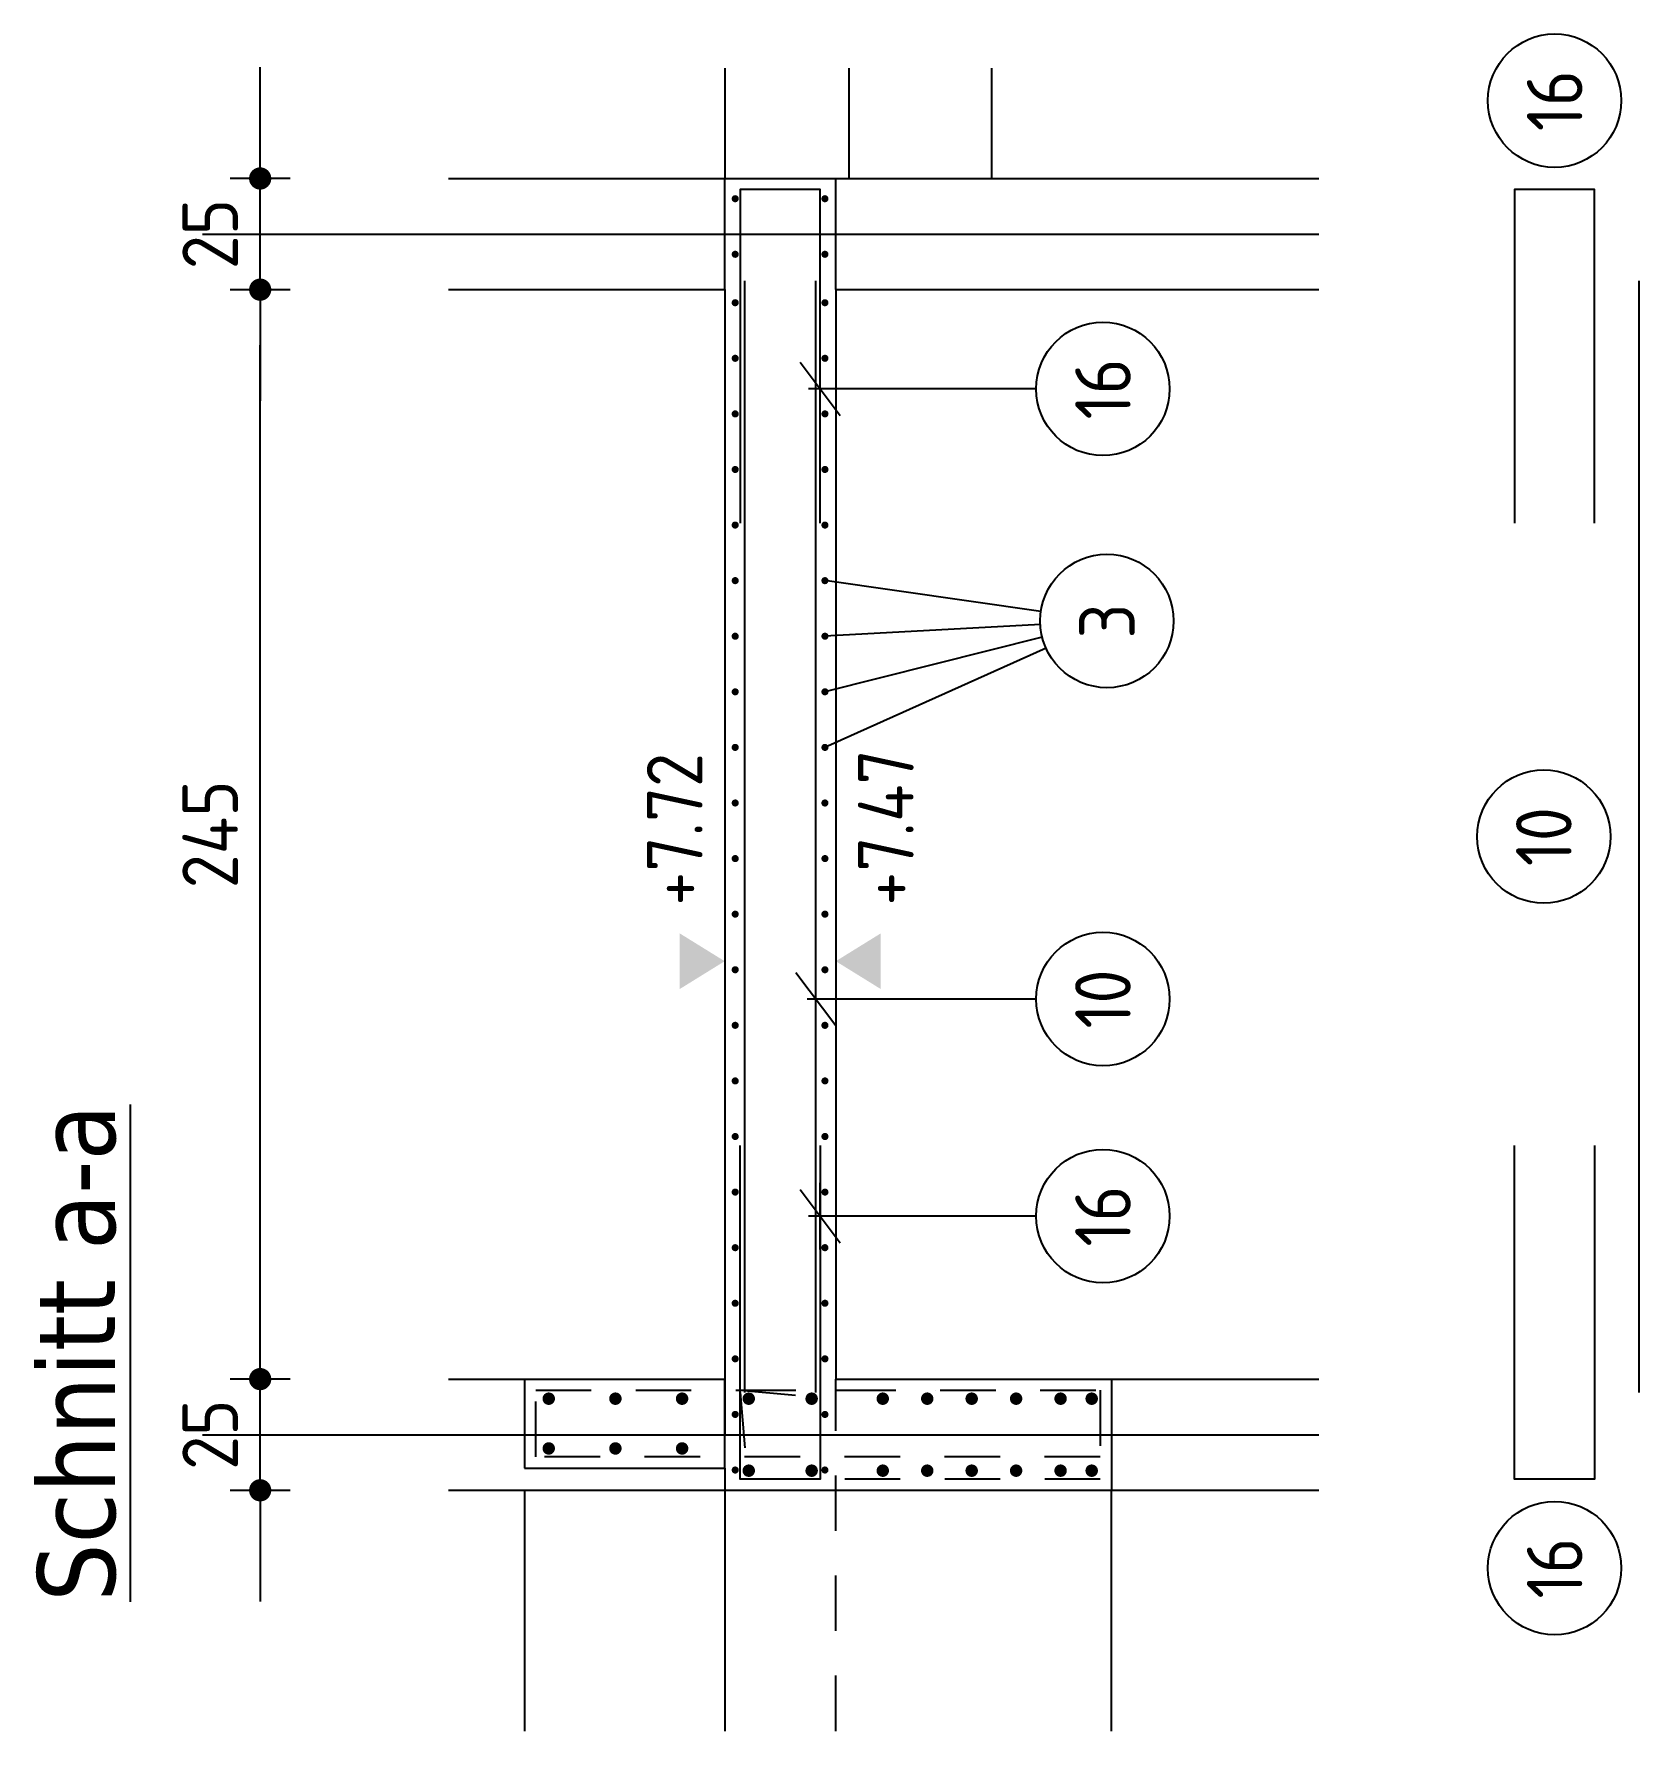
# Model space of a CAD drawing. Extents: x -3 to 123, y 0 to 106.
# Drawn here: x 11.66 to 15.271, y 53.971 to 57.787 of the extents above; entities that cross this region are included whole.
import ezdxf
from ezdxf.enums import TextEntityAlignment as Align

# ---------------------------------------------------------------- set-up
doc = ezdxf.new("R2010")
doc.units = 0
doc.header["$LTSCALE"] = 0.5
doc.header["$MEASUREMENT"] = 0
doc.header["$PDMODE"] = 2
doc.linetypes.add('AUSGEZOGEN', pattern=[1000.01, 1000, 0.01])
doc.linetypes.add('HIDDEN', pattern=[0.375, 0.25, -0.125])
doc.layers.get('0').update_dxf_attribs({"linetype": 'CONTINUOUS'})
doc.layers.get('Defpoints').update_dxf_attribs({"linetype": 'CONTINUOUS'})
for name, color, linetype in [('ACHSEN', 7, 'CONTINUOUS'), ('AFU', 9, 'CONTINUOUS'), ('BETON', 7, 'CONTINUOUS'), ('Decke Lignatur', 21, 'CONTINUOUS'), ('HOLZ-ANS', 21, 'CONTINUOUS'), ('koten', 7, 'CONTINUOUS'), ('MASSE', 7, 'CONTINUOUS'), ('RND', 7, 'CONTINUOUS'), ('TEXT', 7, 'CONTINUOUS'), ('VERDECKT', 7, 'CONTINUOUS')]:
    doc.layers.add(name, color=color, linetype=linetype)
doc.styles.add('HELV', font='tahoma.ttf')
doc.styles.get("Standard").update_dxf_attribs({"font": 'iso'})
doc.styles.add('TXT', font='isocp.shx')
doc.linetypes.add('AFU_50K', pattern='A,0.15,["/",Standard,S=0.2,R=0,X=-0.01,Y=-0.1],0.07,["/",Standard,S=0.2,R=0,X=-0.01,Y=-0.1],0.15', length=0.37)
doc.dimstyles.new('DOT_I', dxfattribs={"dimscale": 0.5, "dimtxt": 0.25, "dimasz": 0.25, "dimexe": 0.1, "dimexo": 0.3, "dimgap": 0.1, "dimtad": 1, "dimdec": 3, "dimzin": 3, "dimtxsty": 'TXT', "dimblk": 'DOT', "dimblk1": 'DOT', "dimblk2": 'DOT', "dimsah": 1, "dimcen": 0.1, "dimse1": 1, "dimse2": 1, "dimazin": 0, "dimtfac": 1, "dimtdec": 4, "dimtix": 1, "dimtmove": 2, "dimatfit": 3, "dimldrblk": 'DOT', "dimfxl": 0.7, "dimfxlon": 1, "dimtvp": 1, "dimtolj": 1, "dimtzin": 0, "dimarcsym": 0})

msp = doc.modelspace()

# ---------------------------------------------------------------- texts
at = {"layer": 'TEXT', "color": 1, "linetype": 'AUSGEZOGEN', "style": 'HELV'}
msp.add_text('%%USchnitt a-a', height=0.175, rotation=90, dxfattribs=at).set_placement((11.8425, 54.2613))

# ---------------------------------------------------------------- blocks, each defined once
blk = doc.blocks.new('lei_gre')
at = {"layer": 'RND', "color": 7, "linetype": 'Continuous'}
for p, q in [((-0.09, -0.1199), (0.09, 0.1199)), ((0, 0.15), (0, -0.15))]:
    blk.add_line(p, q, dxfattribs=at)
blk = doc.blocks.new('RND_HIN')
at = {"layer": 'RND', "color": 7, "linetype": 'Continuous'}
blk.add_circle((0, 0), 0.3, dxfattribs=at)
at = {"layer": 'RND', "color": 7, "linetype": 'Continuous', "style": 'TXT'}
blk.add_attdef('POSI', text='', height=0.25, dxfattribs=at).set_placement((0, 0), align=Align.MIDDLE)
blk = doc.blocks.new('DOT')
at = {"color": 0, "linetype": 'ByBlock'}
for p, q in [((0, 0.54), (0, -0.54)), ((0, 0), (-1, 0))]:
    blk.add_line(p, q, dxfattribs=at)
at = {"color": 0, "linetype": 'ByBlock', "const_width": 0.2}
blk.add_lwpolyline([(-0.1, 0, 1), (0.1, 0, 1)], format="xyb", close=True, dxfattribs=at)
blk = doc.blocks.new('*D103')
at = {"layer": 'Defpoints', "color": 0, "linetype": 'AUSGEZOGEN', "transparency": 16777216}
for p in [(12.1691, 57.212), (12.1691, 57.212), (12.1691, 54.762)]:
    blk.add_point(p, dxfattribs=at)
at = {"layer": 'MASSE', "color": 0, "linetype": 'AUSGEZOGEN', "lineweight": -2, "transparency": 16777216}
blk.add_line((12.1691, 54.887), (12.1691, 57.087), dxfattribs=at)
at = {"layer": 'MASSE', "color": 0, "linetype": 'AUSGEZOGEN', "lineweight": -2, "transparency": 16777216, "xscale": 0.125, "yscale": 0.125, "zscale": 0.125}
for p, rotation in [((12.1691, 57.212), 90), ((12.1691, 54.762), 270)]:
    blk.add_blockref('DOT', p, dxfattribs=dict(at, rotation=rotation))
at = {"layer": 'MASSE', "color": 0, "linetype": 'AUSGEZOGEN', "transparency": 16777216, "insert": (12.0566, 55.987), "char_height": 0.125, "attachment_point": 5, "rotation": 90, "style": 'TXT'}
blk.add_mtext('\\A1;245', dxfattribs=at)
blk = doc.blocks.new('*D104')
at = {"layer": 'Defpoints', "color": 0, "linetype": 'AUSGEZOGEN', "transparency": 16777216}
for p in [(12.1691, 57.462), (12.1691, 57.462), (12.1691, 57.212)]:
    blk.add_point(p, dxfattribs=at)
at = {"layer": 'MASSE', "color": 0, "linetype": 'AUSGEZOGEN', "lineweight": -2, "transparency": 16777216}
for p, q in [((12.1691, 57.587), (12.1691, 57.712)), ((12.1691, 57.212), (12.1691, 57.462)), ((12.1691, 57.087), (12.1691, 56.962))]:
    blk.add_line(p, q, dxfattribs=at)
at = {"layer": 'MASSE', "color": 0, "linetype": 'AUSGEZOGEN', "lineweight": -2, "transparency": 16777216, "xscale": 0.125, "yscale": 0.125, "zscale": 0.125}
for p, rotation in [((12.1691, 57.462), 270), ((12.1691, 57.212), 90)]:
    blk.add_blockref('DOT', p, dxfattribs=dict(at, rotation=rotation))
at = {"layer": 'MASSE', "color": 0, "linetype": 'AUSGEZOGEN', "transparency": 16777216, "insert": (12.0566, 57.337), "char_height": 0.125, "attachment_point": 5, "rotation": 90, "style": 'TXT'}
blk.add_mtext('\\A1;25', dxfattribs=at)
blk = doc.blocks.new('*D105')
at = {"layer": 'Defpoints', "color": 0, "linetype": 'AUSGEZOGEN', "transparency": 16777216}
for p in [(12.1691, 54.762), (12.1691, 54.762), (12.1691, 54.512)]:
    blk.add_point(p, dxfattribs=at)
at = {"layer": 'MASSE', "color": 0, "linetype": 'AUSGEZOGEN', "lineweight": -2, "transparency": 16777216}
for p, q in [((12.1691, 54.887), (12.1691, 55.012)), ((12.1691, 54.512), (12.1691, 54.762)), ((12.1691, 54.387), (12.1691, 54.262))]:
    blk.add_line(p, q, dxfattribs=at)
at = {"layer": 'MASSE', "color": 0, "linetype": 'AUSGEZOGEN', "lineweight": -2, "transparency": 16777216, "xscale": 0.125, "yscale": 0.125, "zscale": 0.125}
for p, rotation in [((12.1691, 54.762), 270), ((12.1691, 54.512), 90)]:
    blk.add_blockref('DOT', p, dxfattribs=dict(at, rotation=rotation))
at = {"layer": 'MASSE', "color": 0, "linetype": 'AUSGEZOGEN', "transparency": 16777216, "insert": (12.0566, 54.637), "char_height": 0.125, "attachment_point": 5, "rotation": 90, "style": 'TXT'}
blk.add_mtext('\\A1;25', dxfattribs=at)
blk = doc.blocks.new('okrd_u')
at = {"layer": 'koten', "color": 7, "linetype": 'Continuous'}
blk.add_solid([(-0.125, -0.2019), (0.125, -0.2019), (0, 0)], dxfattribs=at)
at = {"layer": 'koten', "style": 'TXT'}
blk.add_attdef('OKRD', (0.25, -0.35), '', height=0.25, dxfattribs=at)
blk = doc.blocks.new('okrd_o')
at = {"layer": 'koten', "color": 7, "linetype": 'Continuous'}
blk.add_solid([(-0.125, 0.2019), (0.125, 0.2019), (0, 0)], dxfattribs=at)
at = {"layer": 'koten', "style": 'TXT'}
blk.add_attdef('OKRD', (0.25, 0.1), '', height=0.25, dxfattribs=at)

# ---------------------------------------------------------------- dimensions: what is measured, and where the dimension line sits
at = {"layer": 'MASSE', "color": 7, "linetype": 'AUSGEZOGEN'}
for base, p1, p2, picture, middle in [((12.1691, 57.462), (12.1691, 57.212), (12.1691, 57.462), '*D104', (12.0566, 57.337)), ((12.1691, 57.212), (12.1691, 54.762), (12.1691, 57.212), '*D103', (12.0566, 55.987)), ((12.1691, 54.762), (12.1691, 54.512), (12.1691, 54.762), '*D105', (12.0566, 54.637))]:
    dim = msp.add_linear_dim(base=base, p1=p1, p2=p2, angle=90, dimstyle='DOT_I', override={"dimdec": 0, "dimlfac": 100}, dxfattribs=at)
    dim.commit()
    dim.dimension.update_dxf_attribs({"geometry": picture, "text_midpoint": middle})

# ---------------------------------------------------------------- linework, layer by layer
at = {"layer": 'ACHSEN', "color": 140, "linetype": 'AUSGEZOGEN'}
for p, q in [((12.039, 57.337), (14.5505, 57.337)), ((12.039, 54.637), (14.5505, 54.637))]:
    msp.add_line(p, q, dxfattribs=at)
at = {"layer": 'AFU', "linetype": 'AFU_50K'}
for p, q in [((13.2141, 57.212), (13.2141, 57.462)), ((13.4641, 57.212), (13.4641, 57.462)), ((13.2141, 54.562), (13.2141, 54.762))]:
    msp.add_line(p, q, dxfattribs=at)
at = {"layer": 'BETON', "color": 6, "linetype": 'AUSGEZOGEN'}
for p, q in [((12.5931, 57.462), (14.5505, 57.462)), ((12.5931, 57.212), (13.2141, 57.212)), ((13.2141, 57.212), (13.2141, 54.762)), ((13.4641, 57.212), (13.4641, 54.762)), ((13.4641, 57.212), (14.5505, 57.212)), ((12.7641, 54.762), (12.7641, 54.562)), ((12.7641, 54.762), (13.2141, 54.762)), ((13.4641, 54.762), (14.0841, 54.762)), ((14.0841, 54.762), (14.0841, 54.512)), ((12.7641, 54.562), (13.2141, 54.562)), ((13.2141, 54.562), (13.2141, 54.512)), ((13.2141, 54.512), (14.0841, 54.512))]:
    msp.add_line(p, q, dxfattribs=at)
at = {"layer": 'BETON', "linetype": 'Continuous'}
for p, q in [((12.5931, 54.762), (12.7641, 54.762)), ((14.0841, 54.762), (14.5505, 54.762)), ((12.5931, 54.512), (13.2141, 54.512)), ((12.7641, 54.512), (12.7641, 53.9706)), ((13.2141, 54.512), (13.2141, 53.9706)), ((14.0841, 54.512), (14.5505, 54.512)), ((14.0841, 53.9706), (14.0841, 54.512))]:
    msp.add_line(p, q, dxfattribs=at)
at = {"layer": 'Decke Lignatur', "color": 1, "linetype": 'Continuous'}
msp.add_lwpolyline([(13.2141, 57.7104), (13.2141, 57.462), (13.4941, 57.462), (13.4941, 57.7104)], dxfattribs=at)
at = {"layer": 'HOLZ-ANS', "color": 9, "linetype": 'AUSGEZOGEN'}
msp.add_line((13.8141, 57.7104), (13.8141, 57.462), dxfattribs=at)
at = {"layer": 'RND', "color": 102, "linetype": 'AUSGEZOGEN'}
for p, q in [((13.9151, 56.9888), (13.4025, 56.9888)), ((13.9256, 56.4881), (13.4397, 56.5576)), ((13.9243, 56.4588), (13.4397, 56.4326)), ((13.9286, 56.4304), (13.4397, 56.3076)), ((13.9372, 56.4056), (13.4397, 56.1826)), ((13.9151, 55.6168), (13.3998, 55.6168)), ((13.9151, 55.1286), (13.4025, 55.1286))]:
    msp.add_line(p, q, dxfattribs=at)
at = {"layer": 'RND', "color": 7, "linetype": 'AUSGEZOGEN', "const_width": 0.008}
for points in [[(13.2378, 57.4205, 1), (13.2378, 57.4125, 1)], [(13.4397, 57.4205, -1), (13.4397, 57.4125, -1)], [(13.2378, 57.2955, 1), (13.2378, 57.2875, 1)], [(13.4397, 57.2955, -1), (13.4397, 57.2875, -1)], [(13.2378, 57.1786, -1), (13.2378, 57.1866, -1)], [(13.4397, 57.1786, 1), (13.4397, 57.1866, 1)], [(13.2378, 57.0536, -1), (13.2378, 57.0616, -1)], [(13.4397, 57.0536, 1), (13.4397, 57.0616, 1)], [(13.2378, 56.9286, -1), (13.2378, 56.9366, -1)], [(13.4397, 56.9286, 1), (13.4397, 56.9366, 1)], [(13.2378, 56.8036, -1), (13.2378, 56.8116, -1)], [(13.4397, 56.8036, 1), (13.4397, 56.8116, 1)], [(13.2378, 56.6786, -1), (13.2378, 56.6866, -1)], [(13.4397, 56.6786, 1), (13.4397, 56.6866, 1)], [(13.2378, 56.5536, -1), (13.2378, 56.5616, -1)], [(13.4397, 56.5536, 1), (13.4397, 56.5616, 1)], [(13.2378, 56.4286, -1), (13.2378, 56.4366, -1)], [(13.4397, 56.4286, 1), (13.4397, 56.4366, 1)], [(13.2378, 56.3036, -1), (13.2378, 56.3116, -1)], [(13.4397, 56.3036, 1), (13.4397, 56.3116, 1)], [(13.2378, 56.1786, -1), (13.2378, 56.1866, -1)], [(13.4397, 56.1786, 1), (13.4397, 56.1866, 1)], [(13.2378, 56.0536, -1), (13.2378, 56.0616, -1)], [(13.4397, 56.0536, 1), (13.4397, 56.0616, 1)], [(13.2378, 55.9286, -1), (13.2378, 55.9366, -1)], [(13.4397, 55.9286, 1), (13.4397, 55.9366, 1)], [(13.2378, 55.8036, -1), (13.2378, 55.8116, -1)], [(13.4397, 55.8036, 1), (13.4397, 55.8116, 1)], [(13.2378, 55.6786, -1), (13.2378, 55.6866, -1)], [(13.4397, 55.6786, 1), (13.4397, 55.6866, 1)], [(13.2378, 55.5536, -1), (13.2378, 55.5616, -1)], [(13.4397, 55.5536, 1), (13.4397, 55.5616, 1)], [(13.2378, 55.4286, -1), (13.2378, 55.4366, -1)], [(13.4397, 55.4286, 1), (13.4397, 55.4366, 1)], [(13.2378, 55.3036, -1), (13.2378, 55.3116, -1)], [(13.4397, 55.3036, 1), (13.4397, 55.3116, 1)], [(13.2378, 55.1786, -1), (13.2378, 55.1866, -1)], [(13.4397, 55.1786, 1), (13.4397, 55.1866, 1)], [(13.2378, 55.0536, -1), (13.2378, 55.0616, -1)], [(13.4397, 55.0536, 1), (13.4397, 55.0616, 1)], [(13.2378, 54.9286, -1), (13.2378, 54.9366, -1)], [(13.4397, 54.9286, 1), (13.4397, 54.9366, 1)], [(13.2378, 54.8036, -1), (13.2378, 54.8116, -1)], [(13.4397, 54.8036, 1), (13.4397, 54.8116, 1)], [(13.2378, 54.6786, -1), (13.2378, 54.6866, -1)], [(13.4397, 54.6786, 1), (13.4397, 54.6866, 1)], [(13.2378, 54.5536, -1), (13.2378, 54.5616, -1)], [(13.4397, 54.5536, 1), (13.4397, 54.5616, 1)]]:
    msp.add_lwpolyline(points, format="xyb", close=True, dxfattribs=at)
at = {"layer": 'RND', "color": 1, "linetype": 'AUSGEZOGEN'}
for points in [[(13.4291, 56.687), (13.4291, 57.437), (13.2491, 57.437), (13.2491, 56.687)], [(15.1713, 56.687), (15.1713, 57.437), (14.9913, 57.437), (14.9913, 56.687)], [(13.2591, 54.732), (13.2591, 57.232)], [(13.4191, 54.732), (13.4191, 57.232)], [(15.2713, 54.732), (15.2713, 57.232)], [(13.4291, 55.287), (13.4291, 54.537), (13.2491, 54.537), (13.2491, 55.287)], [(15.1713, 55.287), (15.1713, 54.537), (14.9913, 54.537), (14.9913, 55.287)]]:
    msp.add_lwpolyline(points, dxfattribs=at)
at = {"layer": 'RND', "color": 3, "linetype": 'HIDDEN'}
for points in [[(14.059, 54.737), (14.059, 54.587), (12.789, 54.587), (12.789, 54.737), (13.689, 54.737)], [(13.2604, 54.6075), (13.2491, 54.737), (14.0591, 54.737), (14.0591, 54.537), (13.2491, 54.537), (13.2491, 54.737), (13.3786, 54.7257)]]:
    msp.add_lwpolyline(points, dxfattribs=at)
at = {"layer": 'RND', "color": 3, "linetype": 'AUSGEZOGEN', "const_width": 0.014}
for points in [[(12.8183, 54.725, 1), (12.8183, 54.711, 1)], [(12.9683, 54.725, 1), (12.9683, 54.711, 1)], [(13.1183, 54.725, 1), (13.1183, 54.711, 1)], [(13.2683, 54.725, 1), (13.2683, 54.711, 1)], [(13.4098, 54.725, -1), (13.4098, 54.711, -1)], [(13.5698, 54.725, -1), (13.5698, 54.711, -1)], [(13.6698, 54.725, -1), (13.6698, 54.711, -1)], [(13.7698, 54.725, -1), (13.7698, 54.711, -1)], [(13.8698, 54.725, -1), (13.8698, 54.711, -1)], [(13.9698, 54.725, -1), (13.9698, 54.711, -1)], [(14.0398, 54.725, -1), (14.0398, 54.711, -1)], [(12.8183, 54.5991, -1), (12.8183, 54.6131, -1)], [(12.9683, 54.5991, -1), (12.9683, 54.6131, -1)], [(13.1183, 54.5991, -1), (13.1183, 54.6131, -1)], [(13.2683, 54.5491, -1), (13.2683, 54.5631, -1)], [(13.4098, 54.5491, 1), (13.4098, 54.5631, 1)], [(13.5698, 54.5491, 1), (13.5698, 54.5631, 1)], [(13.6698, 54.5491, 1), (13.6698, 54.5631, 1)], [(13.7698, 54.5491, 1), (13.7698, 54.5631, 1)], [(13.8698, 54.5491, 1), (13.8698, 54.5631, 1)], [(13.9698, 54.5491, 1), (13.9698, 54.5631, 1)], [(14.0398, 54.5491, 1), (14.0398, 54.5631, 1)]]:
    msp.add_lwpolyline(points, format="xyb", close=True, dxfattribs=at)
at = {"layer": 'VERDECKT', "color": 7, "linetype": 'HIDDEN'}
for p, q in [((13.2141, 54.762), (13.2141, 54.562)), ((13.4641, 53.9706), (13.4641, 54.762))]:
    msp.add_line(p, q, dxfattribs=at)

# ---------------------------------------------------------------- block references
at = {"layer": 'koten', "color": 7, "linetype": 'AUSGEZOGEN', "xscale": 0.5, "yscale": 0.5, "zscale": 0.5, "rotation": 90}
for name, p, values in [('okrd_o', (13.2141, 55.7018), {'OKRD': '+7.72'}), ('okrd_u', (13.4641, 55.7018), {'OKRD': '+7.47'})]:
    msp.add_blockref(name, p, dxfattribs=at).add_auto_attribs(values)
at = {"layer": 'RND', "color": 7, "linetype": 'AUSGEZOGEN', "xscale": 0.5, "yscale": 0.5, "zscale": 0.5, "rotation": 90}
for p, values in [((15.0813, 57.637), {'POSI': '16'}), ((14.0651, 56.9888), {'POSI': '16'}), ((14.0741, 56.4669), {'POSI': '3'}), ((15.057, 55.982), {'POSI': '10'}), ((14.0651, 55.6168), {'POSI': '10'}), ((14.0651, 55.1286), {'POSI': '16'}), ((15.0813, 54.337), {'POSI': '16'})]:
    msp.add_blockref('RND_HIN', p, dxfattribs=at).add_auto_attribs(values)
at = {"layer": 'RND', "color": 7, "linetype": 'AUSGEZOGEN', "xscale": -0.5, "yscale": 0.5, "zscale": 0.5, "rotation": 180}
for p in [(13.4291, 56.9888), (13.4191, 55.6168), (13.4291, 55.1286)]:
    msp.add_blockref('lei_gre', p, dxfattribs=at)

msp.set_redraw_order([(e.dxf.handle, doc.entitydb.next_handle()) for e in msp.query("TEXT MTEXT ATTDEF DIMENSION ARC_DIMENSION")])  # texts and dimensions are drawn at this point

doc.saveas('drawing.dxf')
